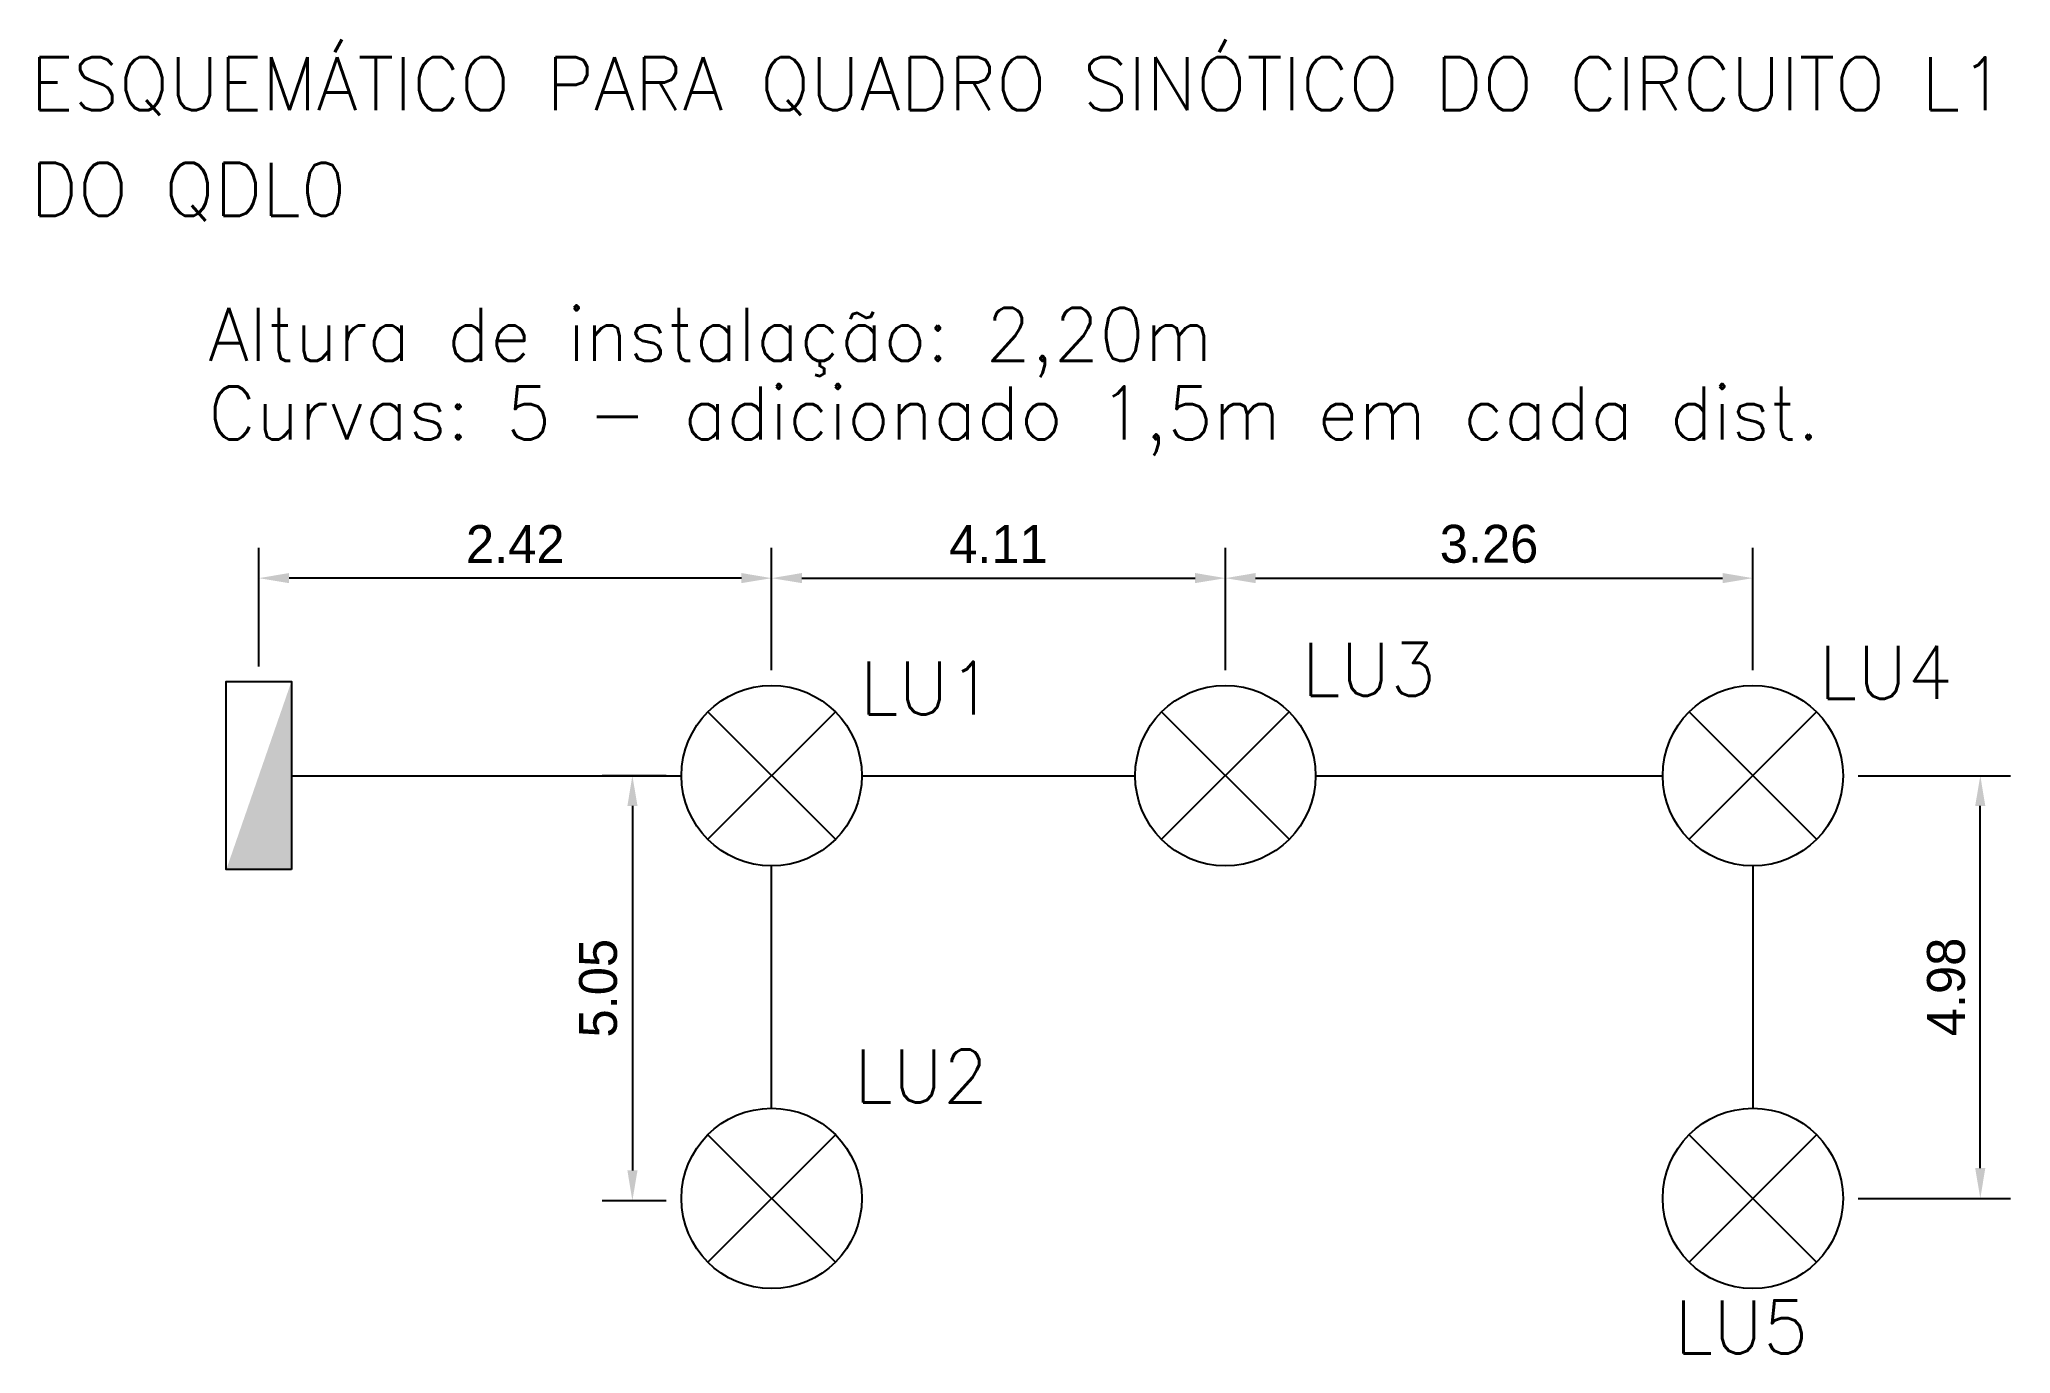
# Model space of a CAD drawing. Extents: x -543 to 641, y -146 to 322.
# Drawn here: x 425.65 to 438.65, y 52.62 to 61.29 of the extents above; entities that cross this region are included whole.
import ezdxf

# ---------------------------------------------------------------- set-up
doc = ezdxf.new("R2010")
doc.units = 0
doc.header["$MEASUREMENT"] = 0
for name, color, linetype in [('_ARQ-TEXTO', 4, 'Continuous'), ('_ELT-PONTO', 2, 'Continuous'), ('ELT_FIAÇÃO_TEXTO', 5, 'Continuous')]:
    doc.layers.add(name, color=color, linetype=linetype)
doc.styles.add('textstyle3', font='romans')
doc.dimstyles.get("Standard").update_dxf_attribs({"dimtxt": 2.5, "dimasz": 2.5, "dimexe": 1.25, "dimexo": 0.625, "dimtad": 1, "dimtxsty": 'Standard', "dimcen": 2.5, "dimazin": 3, "dimtfac": 1, "dimtmove": 0, "dimatfit": 3})

msp = doc.modelspace()

# ---------------------------------------------------------------- texts
at = {"layer": '_ARQ-TEXTO', "style": 'textstyle3'}
for s, p in [('ESQUEMÁTICO PARA QUADRO SINÓTICO DO CIRCUITO L1', (425.586, 60.826)), ('DO QDL0', (425.586, 60.13)), ('LU3', (433.976, 56.963)), ('LU4', (437.387, 56.943)), ('LU1', (431.06, 56.839)), ('LU2', (431.023, 54.279)), ('LU5', (436.435, 52.624))]:
    msp.add_text(s, height=0.35, dxfattribs=at).set_placement(p)
at = {"layer": 'ELT_FIAÇÃO_TEXTO', "style": 'textstyle3'}
for s, p in [('Altura de instalação: 2,20m', (426.76, 59.172)), ('Curvas: 5 - adicionado 1,5m em cada dist.', (426.76, 58.654))]:
    msp.add_text(s, height=0.35, dxfattribs=at).set_placement(p)

# ---------------------------------------------------------------- blocks, each defined once
blk = doc.blocks.new('*D97')
at = {"layer": '_ELT-PONTO', "color": 0, "lineweight": -2, "transparency": 16777216}
for p, q in [((427.094, 57.157), (427.094, 57.939)), ((430.478, 57.132), (430.478, 57.939)), ((430.278, 57.739), (427.294, 57.739))]:
    blk.add_line(p, q, dxfattribs=at)
at = {"layer": '_ELT-PONTO', "color": 0, "transparency": 16777216}
for points in [[(427.294, 57.773), (427.294, 57.706), (427.094, 57.739)], [(430.278, 57.773), (430.278, 57.706), (430.478, 57.739)]]:
    blk.add_solid(points, dxfattribs=at)
at = {"layer": 'DEFPOINTS', "color": 0, "transparency": 16777216}
for p in [(427.094, 57.739), (427.094, 57.057), (430.478, 57.032)]:
    blk.add_point(p, dxfattribs=at)
at = {"layer": '_ELT-PONTO', "color": 0, "transparency": 16777216, "insert": (428.786, 57.964), "char_height": 0.25, "attachment_point": 5}
blk.add_mtext('\\A1;2.42', dxfattribs=at)
blk = doc.blocks.new('*D98')
at = {"layer": '_ELT-PONTO', "color": 0, "lineweight": -2, "transparency": 16777216}
for p, q in [((430.478, 57.132), (430.478, 57.939)), ((433.472, 57.132), (433.472, 57.939)), ((430.678, 57.739), (433.272, 57.739))]:
    blk.add_line(p, q, dxfattribs=at)
at = {"layer": '_ELT-PONTO', "color": 0, "transparency": 16777216}
for points in [[(430.678, 57.773), (430.678, 57.706), (430.478, 57.739)], [(433.272, 57.773), (433.272, 57.706), (433.472, 57.739)]]:
    blk.add_solid(points, dxfattribs=at)
at = {"layer": 'DEFPOINTS', "color": 0, "transparency": 16777216}
for p in [(433.472, 57.739), (430.478, 57.032), (433.472, 57.032)]:
    blk.add_point(p, dxfattribs=at)
at = {"layer": '_ELT-PONTO', "color": 0, "transparency": 16777216, "insert": (431.975, 57.964), "char_height": 0.25, "attachment_point": 5}
blk.add_mtext('\\A1;4.11', dxfattribs=at)
blk = doc.blocks.new('*D96')
at = {"layer": '_ELT-PONTO', "color": 0, "lineweight": -2, "transparency": 16777216}
for p, q in [((433.472, 57.132), (433.472, 57.939)), ((436.953, 57.132), (436.953, 57.939)), ((433.672, 57.739), (436.753, 57.739))]:
    blk.add_line(p, q, dxfattribs=at)
at = {"layer": '_ELT-PONTO', "color": 0, "transparency": 16777216}
for points in [[(433.672, 57.773), (433.672, 57.706), (433.472, 57.739)], [(436.753, 57.773), (436.753, 57.706), (436.953, 57.739)]]:
    blk.add_solid(points, dxfattribs=at)
at = {"layer": 'DEFPOINTS', "color": 0, "transparency": 16777216}
for p in [(436.953, 57.739), (433.472, 57.032), (436.953, 57.032)]:
    blk.add_point(p, dxfattribs=at)
at = {"layer": '_ELT-PONTO', "color": 0, "transparency": 16777216, "insert": (435.212, 57.964), "char_height": 0.25, "attachment_point": 5}
blk.add_mtext('\\A1;3.26', dxfattribs=at)
blk = doc.blocks.new('*D99')
at = {"layer": '_ELT-PONTO', "color": 0, "lineweight": -2, "transparency": 16777216}
for p, q in [((437.648, 56.436), (438.654, 56.436)), ((438.454, 53.847), (438.454, 56.236)), ((437.648, 53.647), (438.654, 53.647))]:
    blk.add_line(p, q, dxfattribs=at)
at = {"layer": '_ELT-PONTO', "color": 0, "transparency": 16777216}
for points in [[(438.42, 56.236), (438.487, 56.236), (438.454, 56.436)], [(438.42, 53.847), (438.487, 53.847), (438.454, 53.647)]]:
    blk.add_solid(points, dxfattribs=at)
at = {"layer": 'DEFPOINTS', "color": 0, "transparency": 16777216}
for p in [(437.548, 56.436), (438.454, 56.436), (437.548, 53.647)]:
    blk.add_point(p, dxfattribs=at)
at = {"layer": '_ELT-PONTO', "color": 0, "transparency": 16777216, "insert": (438.229, 55.042), "char_height": 0.25, "attachment_point": 5, "rotation": 90}
blk.add_mtext('\\A1;4.98', dxfattribs=at)
blk = doc.blocks.new('*D100')
at = {"layer": '_ELT-PONTO', "color": 0, "lineweight": -2, "transparency": 16777216}
for p, q in [((429.783, 56.436), (429.359, 56.436)), ((429.559, 56.236), (429.559, 53.832)), ((429.783, 53.632), (429.359, 53.632))]:
    blk.add_line(p, q, dxfattribs=at)
at = {"layer": '_ELT-PONTO', "color": 0, "transparency": 16777216}
for points in [[(429.526, 56.236), (429.593, 56.236), (429.559, 56.436)], [(429.526, 53.832), (429.593, 53.832), (429.559, 53.632)]]:
    blk.add_solid(points, dxfattribs=at)
at = {"layer": 'DEFPOINTS', "color": 0, "transparency": 16777216}
for p in [(429.883, 56.436), (429.559, 53.632), (429.883, 53.632)]:
    blk.add_point(p, dxfattribs=at)
at = {"layer": '_ELT-PONTO', "color": 0, "transparency": 16777216, "insert": (429.334, 55.034), "char_height": 0.25, "attachment_point": 5, "rotation": 90}
blk.add_mtext('\\A1;5.05', dxfattribs=at)

# ---------------------------------------------------------------- dimensions: what is measured, and where the dimension line sits
at = {"layer": '_ELT-PONTO'}
for base, p1, p2, text, picture, middle in [((427.094, 57.739), (430.478, 57.032), (427.094, 57.057), '2.42', '*D97', (428.786, 57.964)), ((433.472, 57.739), (430.478, 57.032), (433.472, 57.032), '4.11', '*D98', (431.975, 57.964)), ((436.953, 57.739), (433.472, 57.032), (436.953, 57.032), '3.26', '*D96', (435.212, 57.964))]:
    dim = msp.add_linear_dim(base=base, p1=p1, p2=p2, text=text, dimstyle='Standard', override={"dimtxt": 0.25, "dimasz": 0.2, "dimexe": 0.2, "dimexo": 0.1, "dimgap": 0.1, "dimdsep": 46, "dimsah": 1, "dimcen": 0.2, "dimadec": 1, "dimazin": 0, "dimfxl": 1, "dimtolj": 1, "dimtzin": 0}, dxfattribs=at)
    dim.commit()
    dim.dimension.update_dxf_attribs({"geometry": picture, "text_midpoint": middle})
for base, p1, p2, text, picture, middle in [((429.559, 53.632), (429.883, 56.436), (429.883, 53.632), '5.05', '*D100', (429.334, 55.034)), ((438.454, 56.436), (437.548, 53.647), (437.548, 56.436), '4.98', '*D99', (438.229, 55.042))]:
    dim = msp.add_linear_dim(base=base, p1=p1, p2=p2, angle=90, text=text, dimstyle='Standard', override={"dimtxt": 0.25, "dimasz": 0.2, "dimexe": 0.2, "dimexo": 0.1, "dimgap": 0.1, "dimdsep": 46, "dimsah": 1, "dimcen": 0.2, "dimadec": 1, "dimazin": 0, "dimfxl": 1, "dimtolj": 1, "dimtzin": 0}, dxfattribs=at)
    dim.commit()
    dim.dimension.update_dxf_attribs({"geometry": picture, "text_midpoint": middle})

# ---------------------------------------------------------------- hatches: boundary and pattern name
at = {"layer": '_ELT-PONTO', "linetype": 'Continuous'}
msp.add_hatch(color=256, dxfattribs=at).paths.add_polyline_path([(427.309, 57.057), (426.879, 55.816), (427.309, 55.816)])

# ---------------------------------------------------------------- linework, layer by layer
at = {"layer": '_ELT-PONTO'}
for p, q in [((430.899, 56.857), (430.058, 56.016)), ((430.058, 56.857), (430.899, 56.016)), ((433.893, 56.857), (433.051, 56.016)), ((433.051, 56.857), (433.893, 56.016)), ((437.374, 56.857), (436.532, 56.016)), ((436.532, 56.857), (437.374, 56.016)), ((427.309, 56.436), (429.883, 56.436)), ((431.074, 56.436), (432.877, 56.436)), ((434.067, 56.436), (436.358, 56.436)), ((430.478, 54.242), (430.478, 55.841)), ((436.953, 55.841), (436.953, 54.242)), ((430.899, 54.067), (430.058, 53.226)), ((430.058, 54.067), (430.899, 53.226)), ((437.374, 54.067), (436.532, 53.226)), ((436.532, 54.067), (437.374, 53.226))]:
    msp.add_line(p, q, dxfattribs=at)
at = {"layer": '_ELT-PONTO', "linetype": 'Continuous'}
msp.add_lwpolyline([(427.309, 55.816), (426.879, 55.816), (426.879, 57.057), (427.309, 57.057)], close=True, dxfattribs=at)
at = {"layer": '_ELT-PONTO'}
for centre in [(430.478, 56.436), (433.472, 56.436), (436.953, 56.436), (430.478, 53.647), (436.953, 53.647)]:
    msp.add_circle(centre, 0.595, dxfattribs=at)

msp.set_redraw_order([(e.dxf.handle, doc.entitydb.next_handle()) for e in msp.query("TEXT MTEXT ATTDEF DIMENSION ARC_DIMENSION")])  # texts and dimensions are drawn at this point

doc.saveas('drawing.dxf')
